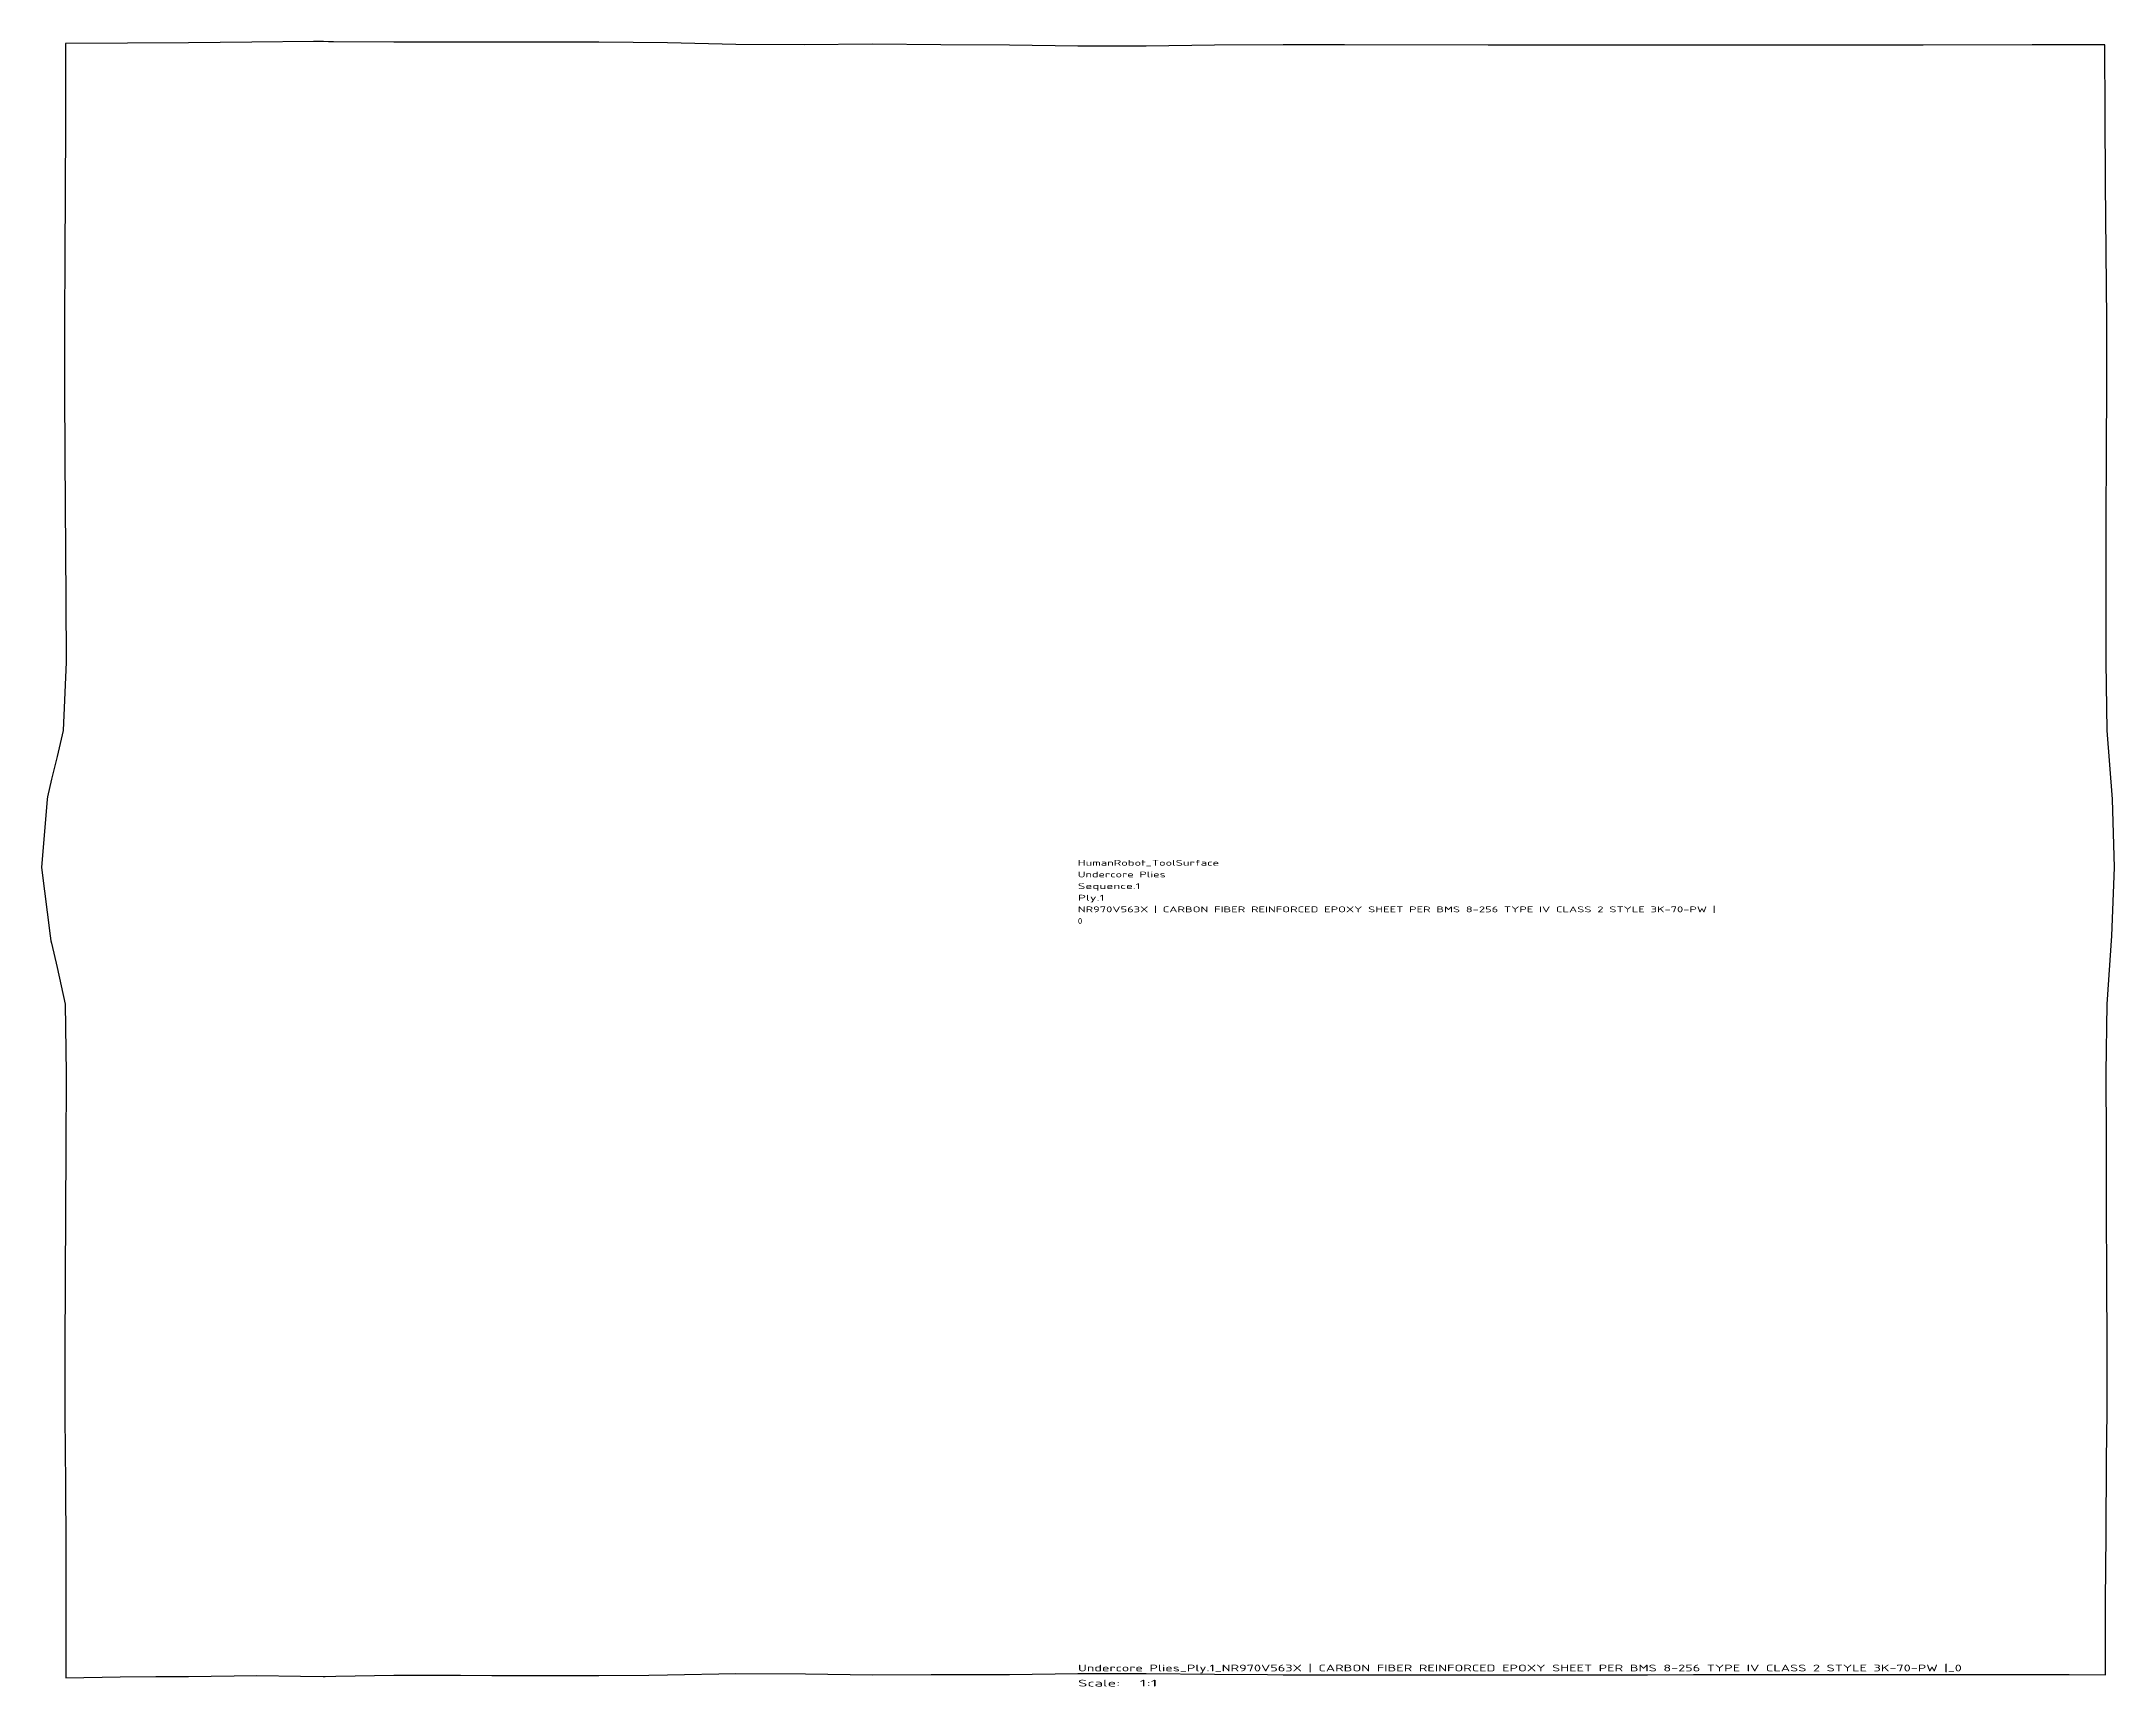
# Model space of a CAD drawing. Extents: x -24.6 to 24.6, y -19.6 to 19.4.
import ezdxf
from ezdxf.enums import TextEntityAlignment as Align

# ---------------------------------------------------------------- set-up
doc = ezdxf.new("R2010")
doc.units = 0
doc.header["$MEASUREMENT"] = 0
doc.layers.get('0').update_dxf_attribs({"lineweight": 13})
doc.styles.get("Standard").update_dxf_attribs({"font": 'isocp.shx'})

# ---------------------------------------------------------------- blocks, each defined once
blk = doc.blocks.new('BLOCK1')
at = {"color": 7, "lineweight": 15}
for s, width, p, p2 in [('Undercore Plies_Ply.1_NR970V563X | CARBON FIBER REINFORCED EPOXY SHEET PER BMS 8-256 TYPE IV CLASS 2 STYLE 3K-70-PW |_0', 1.216037, (0.004592, -19.04805), (20.952862, -19.04805)), ('Scale:', 1.474719, (0.004592, -19.406717), (1.004592, -19.406717)), ('  1:1', 1.302168, (1.063792, -19.406717), (1.887258, -19.406717))]:
    blk.add_text(s, height=0.16, dxfattribs=dict(at, width=width)).set_placement(p, p2, align=Align.FIT)
blk = doc.blocks.new('BLOCK2')
at = {"color": 7, "lineweight": 15, "width": 1.299021}
blk.add_text('HumanRobot_ToolSurface', height=0.137795, dxfattribs=at).set_placement((0, 0.040793), (3.349837, 0.040793), align=Align.FIT)
blk = doc.blocks.new('BLOCK3')
at = {"color": 7, "lineweight": 15, "width": 1.275063}
blk.add_text('Undercore Plies', height=0.137795, dxfattribs=at).set_placement((0, -0.234797), (2.083273, -0.234797), align=Align.FIT)
blk = doc.blocks.new('BLOCK4')
at = {"color": 7, "lineweight": 15, "width": 1.332515}
blk.add_text('Sequence.1', height=0.137795, dxfattribs=at).set_placement((0, -0.510388), (1.486401, -0.510388), align=Align.FIT)
blk = doc.blocks.new('BLOCK5')
at = {"color": 7, "lineweight": 15, "width": 1.459096}
blk.add_text('Ply.1', height=0.137795, dxfattribs=at).set_placement((0, -0.785978), (0.631892, -0.785978), align=Align.FIT)
blk = doc.blocks.new('BLOCK6')
at = {"color": 7, "lineweight": 15, "width": 1.235515}
blk.add_text('NR970V563X | CARBON FIBER REINFORCED EPOXY SHEET PER BMS 8-256 TYPE IV CLASS 2 STYLE 3K-70-PW |', height=0.137795, dxfattribs=at).set_placement((0, -1.061569), (15.119649, -1.061569), align=Align.FIT)
blk = doc.blocks.new('BLOCK7')
at = {"color": 7, "lineweight": 15, "width": 0.959754}
blk.add_text('0', height=0.137795, dxfattribs=at).set_placement((0, -1.337159), (0.107059, -1.337159), align=Align.FIT)

msp = doc.modelspace()

# ---------------------------------------------------------------- linework, layer by layer
at = {"color": 7, "lineweight": 30}
for p, q in [((-22.529498, 19.344759), (-24.001844, 19.338167)), ((-24.001844, 19.338167), (-24.000001, 18.286705)), ((-21.083629, 19.353476), (-22.529498, 19.344759)), ((-19.585328, 19.368528), (-21.083629, 19.353476)), ((-18.119224, 19.38563), (-19.585328, 19.368528)), ((-18.000494, 19.385493), (-18.119224, 19.38563)), ((-17.884047, 19.382898), (-18.000494, 19.385493)), ((-17.767774, 19.378819), (-17.884047, 19.382898)), ((-17.649736, 19.376414), (-17.767774, 19.378819)), ((-16.219236, 19.370036), (-17.649736, 19.376414)), ((-14.597772, 19.370264), (-16.219236, 19.370036)), ((-11.354843, 19.371832), (-14.597772, 19.370264)), ((-9.733378, 19.353337), (-11.354843, 19.371832)), ((-8.111914, 19.313051), (-9.733378, 19.353337)), ((-6.49045, 19.30804), (-8.111914, 19.313051)), ((-4.868985, 19.321794), (-6.49045, 19.30804)), ((-3.247521, 19.309854), (-4.868985, 19.321794)), ((-1.626056, 19.301138), (-3.247521, 19.309854)), ((-0.004592, 19.276744), (-1.626056, 19.301138)), ((1.616872, 19.276797), (-0.004592, 19.276744)), ((3.238337, 19.298353), (1.616872, 19.276797)), ((4.859801, 19.30474), (3.238337, 19.298353)), ((6.313317, 19.302797), (4.859801, 19.30474)), ((9.724194, 19.296996), (6.313317, 19.302797)), ((14.588588, 19.295663), (9.724194, 19.296996)), ((17.606758, 19.297318), (14.588588, 19.295663)), ((20.034949, 19.300293), (17.606758, 19.297318)), ((22.618171, 19.305145), (20.034949, 19.300293)), ((23.048706, 19.305215), (22.618171, 19.305145)), ((24.340312, 19.305869), (23.048706, 19.305215)), ((24.346396, 17.664255), (24.340312, 19.305869)), ((-24.000001, 18.286705), (-23.999955, 17.399318)), ((-23.999955, 17.399318), (-24.003559, 15.84653)), ((24.355943, 16.029473), (24.346396, 17.664255)), ((-24.003559, 15.84653), (-24.011465, 14.293936)), ((24.368921, 14.408448), (24.355943, 16.029473)), ((-24.011465, 14.293936), (-24.024724, 12.741477)), ((24.385886, 12.786544), (24.368921, 14.408448)), ((24.385074, 11.261777), (24.385886, 12.786544)), ((-24.024724, 12.741477), (-24.024166, 11.164189)), ((-24.024166, 11.164189), (-24.011525, 9.543616)), ((24.377135, 9.652147), (24.385074, 11.261777)), ((-24.011525, 9.543616), (-23.993822, 6.172068)), ((24.371583, 8.04285), (24.377135, 9.652147)), ((24.368885, 6.433941), (24.371583, 8.04285)), ((24.368984, 4.679222), (24.368885, 6.433941)), ((-23.993822, 6.172068), (-23.983406, 4.679222)), ((-23.983406, 4.679222), (-24.056239, 3.057758)), ((24.396788, 3.057758), (24.368984, 4.679222)), ((-24.056239, 3.057758), (-24.196217, 2.441584)), ((24.523123, 1.436294), (24.396788, 3.057758)), ((-24.196217, 2.441584), (-24.326558, 1.907313)), ((-24.424998, 1.490493), (-24.437051, 1.436294)), ((-24.326558, 1.907313), (-24.424998, 1.490493)), ((-24.437051, 1.436294), (-24.568442, -0.185171)), ((24.568441, -0.185171), (24.523123, 1.436294)), ((-24.568442, -0.185171), (-24.365408, -1.806635)), ((24.501922, -1.806635), (24.568441, -0.185171)), ((-24.365408, -1.806635), (-24.343584, -1.922091)), ((-24.343584, -1.922091), (-24.326558, -1.981824)), ((24.391681, -3.4281), (24.501922, -1.806635)), ((-24.326558, -1.981824), (-24.195858, -2.55226)), ((-24.195858, -2.55226), (-24.005259, -3.4281)), ((-24.005259, -3.4281), (-23.982473, -5.057218)), ((24.371917, -5.049564), (24.391681, -3.4281)), ((-23.982473, -5.057218), (-23.992717, -6.910489)), ((24.374187, -6.671028), (24.371917, -5.049564)), ((24.379032, -8.292493), (24.374187, -6.671028)), ((-23.992717, -6.910489), (-23.998248, -8.292493)), ((-23.998248, -8.292493), (-24.009902, -10.001008)), ((24.386455, -9.913957), (24.379032, -8.292493)), ((-24.009902, -10.001008), (-24.017555, -11.546417)), ((24.396481, -11.535422), (24.386455, -9.913957)), ((-24.017555, -11.546417), (-24.010895, -13.200292)), ((24.390738, -13.100673), (24.396481, -11.535422)), ((-24.010895, -13.200292), (-23.997603, -14.77835)), ((24.380832, -14.216752), (24.390738, -13.100673)), ((24.366989, -16.002468), (24.380832, -14.216752)), ((-23.997603, -14.77835), (-23.991775, -16.305481)), ((24.358142, -17.565065), (24.366989, -16.002468)), ((-23.991775, -16.305481), (-23.98855, -17.859185)), ((24.351265, -19.311617), (24.358142, -17.565065)), ((-23.98855, -17.859185), (-23.989238, -18.527354)), ((-23.989238, -18.527354), (-23.991279, -19.38563)), ((-23.991279, -19.38563), (-22.705094, -19.36593)), ((-22.705094, -19.36593), (-21.85887, -19.357152)), ((-21.85887, -19.357152), (-21.083629, -19.350466)), ((-21.083629, -19.350466), (-19.462165, -19.327136)), ((-19.462165, -19.327136), (-18.425412, -19.350201)), ((-18.425412, -19.350201), (-17.893037, -19.354548)), ((-17.893037, -19.354548), (-17.8402, -19.354477)), ((-17.8402, -19.354477), (-17.588109, -19.345697)), ((-17.588109, -19.345697), (-16.219236, -19.324382)), ((-16.219236, -19.324382), (-14.632987, -19.326192)), ((-14.632987, -19.326192), (-13.889818, -19.327503)), ((-13.889818, -19.327503), (-11.660359, -19.329043)), ((-11.660359, -19.329043), (-11.354843, -19.329072)), ((-11.354843, -19.329072), (-10.172611, -19.319873)), ((-10.172611, -19.319873), (-9.733378, -19.316079)), ((-9.733378, -19.316079), (-8.111914, -19.283322)), ((-8.111914, -19.283322), (-6.456544, -19.289772)), ((-6.456544, -19.289772), (-4.868985, -19.312079)), ((-4.868985, -19.312079), (-3.483328, -19.309091)), ((-3.483328, -19.309091), (-3.247521, -19.308336)), ((-3.247521, -19.308336), (-1.626056, -19.306545)), ((-1.626056, -19.306545), (-0.004592, -19.279544)), ((-0.004592, -19.279544), (1.616872, -19.279974)), ((1.616872, -19.279974), (3.238337, -19.302996)), ((3.238337, -19.302996), (4.490118, -19.309383)), ((4.490118, -19.309383), (4.859801, -19.311052)), ((4.859801, -19.311052), (8.648547, -19.312753)), ((8.648547, -19.312753), (12.805447, -19.311547)), ((12.805447, -19.311547), (13.498942, -19.311607)), ((13.498942, -19.311607), (14.588588, -19.309732)), ((14.588588, -19.309732), (18.348993, -19.305764)), ((18.348993, -19.305764), (19.452981, -19.306374)), ((19.452981, -19.306374), (21.351267, -19.306089)), ((21.351267, -19.306089), (22.69591, -19.308443)), ((22.69591, -19.308443), (23.494056, -19.309287)), ((23.494056, -19.309287), (24.351265, -19.311617))]:
    msp.add_line(p, q, dxfattribs=at)

# ---------------------------------------------------------------- block references
at = {"lineweight": 0}
for name in ['BLOCK3', 'BLOCK2', 'BLOCK4', 'BLOCK5', 'BLOCK7', 'BLOCK6', 'BLOCK1']:
    msp.add_blockref(name, (-0.004592, -0.185171), dxfattribs=at)

doc.saveas('drawing.dxf')
